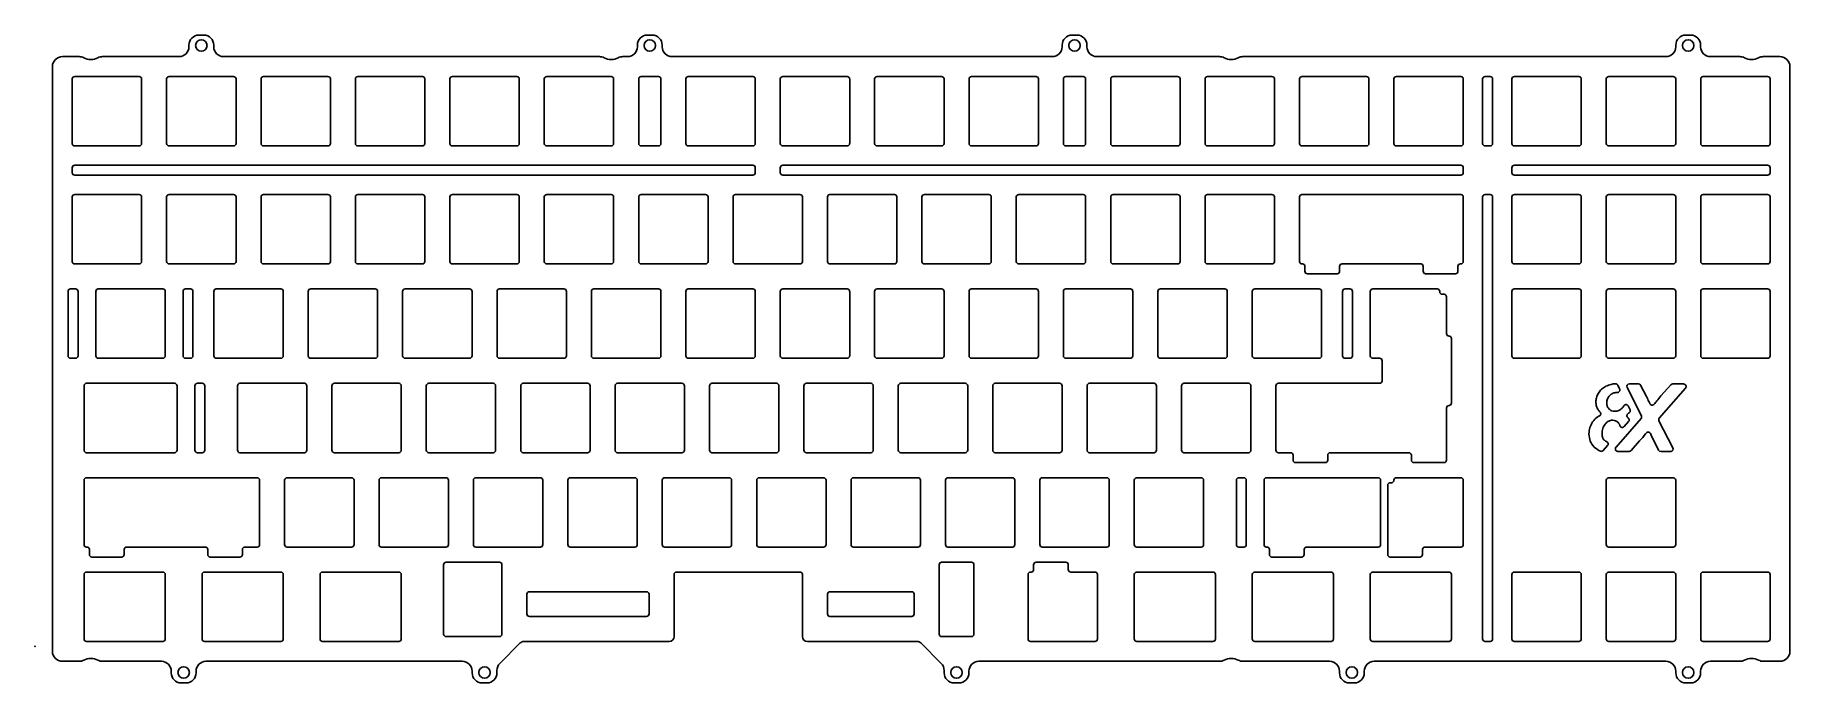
# Model space of a CAD drawing. Header units: centimetres. Extents: x 0 to 35.4, y -0.7 to 12.3.
import ezdxf

# ---------------------------------------------------------------- set-up
doc = ezdxf.new("R2010")
doc.units = ezdxf.units.CM
doc.header["$MEASUREMENT"] = 0
doc.layers.add('8xfullprettyfinal v1_Sketch1', color=7, linetype='Continuous')

msp = doc.modelspace()

# ---------------------------------------------------------------- linework, layer by layer
at = {"layer": '8xfullprettyfinal v1_Sketch1'}
for p, q in [((3.105, 12.134), (3.105, 12.099)), ((3.405, 12.334), (3.305, 12.334)), ((3.605, 12.099), (3.605, 12.134)), ((12.154, 12.134), (12.154, 12.099)), ((12.454, 12.334), (12.354, 12.334)), ((12.654, 12.099), (12.654, 12.134)), ((20.726, 12.134), (20.726, 12.099)), ((21.026, 12.334), (20.926, 12.334)), ((21.226, 12.099), (21.226, 12.134)), ((33.109, 12.134), (33.109, 12.099)), ((33.409, 12.334), (33.309, 12.334)), ((33.609, 12.099), (33.609, 12.134)), ((0.35, 11.699), (0.35, -0.102)), ((0.888, 11.899), (0.55, 11.899)), ((2.905, 11.899), (1.362, 11.899)), ((11.388, 11.899), (3.805, 11.899)), ((11.954, 11.899), (11.862, 11.899)), ((20.526, 11.899), (12.854, 11.899)), ((23.899, 11.899), (21.426, 11.899)), ((32.909, 11.899), (24.374, 11.899)), ((34.399, 11.899), (33.809, 11.899)), ((35.211, 11.899), (34.874, 11.899)), ((35.411, -0.102), (35.411, 11.699)), ((0.75, 10.149), (0.75, 11.449)), ((0.8, 11.499), (2.1, 11.499)), ((2.15, 11.449), (2.15, 10.149)), ((2.655, 10.149), (2.655, 11.449)), ((2.705, 11.499), (4.005, 11.499)), ((4.055, 11.449), (4.055, 10.149)), ((4.56, 10.149), (4.56, 11.449)), ((4.61, 11.499), (5.91, 11.499)), ((5.96, 11.449), (5.96, 10.149)), ((6.465, 10.149), (6.465, 11.449)), ((6.515, 11.499), (7.815, 11.499)), ((7.865, 11.449), (7.865, 10.149)), ((8.37, 10.149), (8.37, 11.449)), ((8.42, 11.499), (9.72, 11.499)), ((9.77, 11.449), (9.77, 10.149)), ((10.275, 10.149), (10.275, 11.449)), ((10.325, 11.499), (11.625, 11.499)), ((11.675, 11.449), (11.675, 10.149)), ((12.18, 10.149), (12.18, 11.449)), ((12.23, 11.499), (12.578, 11.499)), ((12.627, 11.449), (12.627, 10.149)), ((13.133, 10.149), (13.133, 11.449)), ((13.182, 11.499), (14.482, 11.499)), ((14.533, 11.449), (14.533, 10.149)), ((15.037, 10.149), (15.037, 11.449)), ((15.088, 11.499), (16.387, 11.499)), ((16.438, 11.449), (16.438, 10.149)), ((16.942, 10.149), (16.942, 11.449)), ((16.992, 11.499), (18.292, 11.499)), ((18.343, 11.449), (18.343, 10.149)), ((18.848, 10.149), (18.848, 11.449)), ((18.898, 11.499), (20.198, 11.499)), ((20.247, 11.449), (20.247, 10.149)), ((20.753, 10.149), (20.753, 11.449)), ((20.802, 11.499), (21.15, 11.499)), ((21.2, 11.449), (21.2, 10.149)), ((21.705, 10.149), (21.705, 11.449)), ((21.755, 11.499), (23.055, 11.499)), ((23.105, 11.449), (23.105, 10.149)), ((23.61, 10.149), (23.61, 11.449)), ((23.66, 11.499), (24.96, 11.499)), ((25.01, 11.449), (25.01, 10.149)), ((25.515, 10.149), (25.515, 11.449)), ((25.565, 11.499), (26.865, 11.499)), ((26.915, 11.449), (26.915, 10.149)), ((27.42, 10.149), (27.42, 11.449)), ((27.47, 11.499), (28.77, 11.499)), ((28.82, 11.449), (28.82, 10.149)), ((29.211, 10.149), (29.211, 11.449)), ((29.261, 11.499), (29.361, 11.499)), ((29.411, 11.449), (29.411, 10.149)), ((29.801, 10.149), (29.801, 11.449)), ((29.851, 11.499), (31.151, 11.499)), ((31.201, 11.449), (31.201, 10.149)), ((31.706, 10.149), (31.706, 11.449)), ((31.756, 11.499), (33.056, 11.499)), ((33.106, 11.449), (33.106, 10.149)), ((33.611, 10.149), (33.611, 11.449)), ((33.661, 11.499), (34.961, 11.499)), ((35.011, 11.449), (35.011, 10.149)), ((2.1, 10.099), (0.8, 10.099)), ((4.005, 10.099), (2.705, 10.099)), ((5.91, 10.099), (4.61, 10.099)), ((7.815, 10.099), (6.515, 10.099)), ((9.72, 10.099), (8.42, 10.099)), ((11.625, 10.099), (10.325, 10.099)), ((12.578, 10.099), (12.23, 10.099)), ((14.482, 10.099), (13.182, 10.099)), ((16.387, 10.099), (15.088, 10.099)), ((18.292, 10.099), (16.992, 10.099)), ((20.198, 10.099), (18.898, 10.099)), ((21.15, 10.099), (20.802, 10.099)), ((23.055, 10.099), (21.755, 10.099)), ((24.96, 10.099), (23.66, 10.099)), ((26.865, 10.099), (25.565, 10.099)), ((28.77, 10.099), (27.47, 10.099)), ((29.361, 10.099), (29.261, 10.099)), ((31.151, 10.099), (29.851, 10.099)), ((33.056, 10.099), (31.756, 10.099)), ((34.961, 10.099), (33.661, 10.099)), ((0.75, 9.558), (0.75, 9.658)), ((0.8, 9.708), (14.482, 9.708)), ((14.533, 9.658), (14.533, 9.558)), ((15.037, 9.558), (15.037, 9.658)), ((15.088, 9.708), (28.77, 9.708)), ((28.82, 9.658), (28.82, 9.558)), ((29.801, 9.558), (29.801, 9.658)), ((29.851, 9.708), (34.961, 9.708)), ((35.011, 9.658), (35.011, 9.558)), ((14.482, 9.508), (0.8, 9.508)), ((28.77, 9.508), (15.088, 9.508)), ((34.961, 9.508), (29.851, 9.508)), ((0.75, 7.768), (0.75, 9.068)), ((0.8, 9.118), (2.1, 9.118)), ((2.15, 9.068), (2.15, 7.768)), ((2.655, 7.768), (2.655, 9.068)), ((2.705, 9.118), (4.005, 9.118)), ((4.055, 9.068), (4.055, 7.768)), ((4.56, 7.768), (4.56, 9.068)), ((4.61, 9.118), (5.91, 9.118)), ((5.96, 9.068), (5.96, 7.768)), ((6.465, 7.768), (6.465, 9.068)), ((6.515, 9.118), (7.815, 9.118)), ((7.865, 9.068), (7.865, 7.768)), ((8.37, 7.768), (8.37, 9.068)), ((8.42, 9.118), (9.72, 9.118)), ((9.77, 9.068), (9.77, 7.768)), ((10.275, 7.768), (10.275, 9.068)), ((10.325, 9.118), (11.625, 9.118)), ((11.675, 9.068), (11.675, 7.768)), ((12.18, 7.768), (12.18, 9.068)), ((12.23, 9.118), (13.53, 9.118)), ((13.58, 9.068), (13.58, 7.768)), ((14.085, 7.768), (14.085, 9.068)), ((14.135, 9.118), (15.435, 9.118)), ((15.485, 9.068), (15.485, 7.768)), ((15.99, 7.768), (15.99, 9.068)), ((16.04, 9.118), (17.34, 9.118)), ((17.39, 9.068), (17.39, 7.768)), ((17.895, 7.768), (17.895, 9.068)), ((17.945, 9.118), (19.245, 9.118)), ((19.295, 9.068), (19.295, 7.768)), ((19.8, 7.768), (19.8, 9.068)), ((19.85, 9.118), (21.15, 9.118)), ((21.2, 9.068), (21.2, 7.768)), ((21.705, 7.768), (21.705, 9.068)), ((21.755, 9.118), (23.055, 9.118)), ((23.105, 9.068), (23.105, 7.768)), ((23.61, 7.768), (23.61, 9.068)), ((23.66, 9.118), (24.96, 9.118)), ((25.01, 9.068), (25.01, 7.768)), ((25.515, 7.768), (25.515, 9.068)), ((25.565, 9.118), (28.77, 9.118)), ((28.82, 9.068), (28.82, 7.768)), ((29.211, 0.148), (29.211, 9.068)), ((29.261, 9.118), (29.361, 9.118)), ((29.411, 9.068), (29.411, 0.148)), ((29.801, 7.768), (29.801, 9.068)), ((29.851, 9.118), (31.151, 9.118)), ((31.201, 9.068), (31.201, 7.768)), ((31.706, 7.768), (31.706, 9.068)), ((31.756, 9.118), (33.056, 9.118)), ((33.106, 9.068), (33.106, 7.768)), ((33.611, 7.768), (33.611, 9.068)), ((33.661, 9.118), (34.961, 9.118)), ((35.011, 9.068), (35.011, 7.768)), ((2.1, 7.718), (0.8, 7.718)), ((4.005, 7.718), (2.705, 7.718)), ((5.91, 7.718), (4.61, 7.718)), ((7.815, 7.718), (6.515, 7.718)), ((9.72, 7.718), (8.42, 7.718)), ((11.625, 7.718), (10.325, 7.718)), ((13.53, 7.718), (12.23, 7.718)), ((15.435, 7.718), (14.135, 7.718)), ((17.34, 7.718), (16.04, 7.718)), ((19.245, 7.718), (17.945, 7.718)), ((21.15, 7.718), (19.85, 7.718)), ((23.055, 7.718), (21.755, 7.718)), ((24.96, 7.718), (23.66, 7.718)), ((25.574, 7.718), (25.565, 7.718)), ((25.624, 7.568), (25.624, 7.668)), ((26.274, 7.518), (25.674, 7.518)), ((26.324, 7.668), (26.324, 7.568)), ((27.961, 7.718), (26.374, 7.718)), ((28.011, 7.568), (28.011, 7.668)), ((28.661, 7.518), (28.061, 7.518)), ((28.711, 7.668), (28.711, 7.568)), ((28.77, 7.718), (28.761, 7.718)), ((31.151, 7.718), (29.851, 7.718)), ((33.056, 7.718), (31.756, 7.718)), ((34.961, 7.718), (33.661, 7.718)), ((0.666, 5.863), (0.666, 7.163)), ((0.716, 7.213), (0.816, 7.213)), ((0.866, 7.163), (0.866, 5.863)), ((1.226, 5.863), (1.226, 7.163)), ((1.276, 7.213), (2.576, 7.213)), ((2.626, 7.163), (2.626, 5.863)), ((2.986, 5.863), (2.986, 7.163)), ((3.036, 7.213), (3.136, 7.213)), ((3.186, 7.163), (3.186, 5.863)), ((3.607, 5.863), (3.607, 7.163)), ((3.657, 7.213), (4.957, 7.213)), ((5.007, 7.163), (5.007, 5.863)), ((5.512, 5.863), (5.512, 7.163)), ((5.562, 7.213), (6.862, 7.213)), ((6.912, 7.163), (6.912, 5.863)), ((7.417, 5.863), (7.417, 7.163)), ((7.467, 7.213), (8.767, 7.213)), ((8.817, 7.163), (8.817, 5.863)), ((9.322, 5.863), (9.322, 7.163)), ((9.372, 7.213), (10.672, 7.213)), ((10.723, 7.163), (10.723, 5.863)), ((11.227, 5.863), (11.227, 7.163)), ((11.277, 7.213), (12.578, 7.213)), ((12.627, 7.163), (12.627, 5.863)), ((13.133, 5.863), (13.133, 7.163)), ((13.182, 7.213), (14.482, 7.213)), ((14.533, 7.163), (14.533, 5.863)), ((15.037, 5.863), (15.037, 7.163)), ((15.088, 7.213), (16.387, 7.213)), ((16.438, 7.163), (16.438, 5.863)), ((16.942, 5.863), (16.942, 7.163)), ((16.992, 7.213), (18.292, 7.213)), ((18.343, 7.163), (18.343, 5.863)), ((18.848, 5.863), (18.848, 7.163)), ((18.898, 7.213), (20.198, 7.213)), ((20.247, 7.163), (20.247, 5.863)), ((20.753, 5.863), (20.753, 7.163)), ((20.802, 7.213), (22.102, 7.213)), ((22.153, 7.163), (22.153, 5.863)), ((22.657, 5.863), (22.657, 7.163)), ((22.707, 7.213), (24.007, 7.213)), ((24.058, 7.163), (24.058, 5.863)), ((24.562, 5.863), (24.562, 7.163)), ((24.613, 7.213), (25.912, 7.213)), ((25.962, 7.163), (25.962, 5.863)), ((26.384, 5.863), (26.384, 7.163)), ((26.434, 7.213), (26.534, 7.213)), ((26.584, 7.163), (26.584, 5.863)), ((26.944, 5.863), (26.944, 7.163)), ((26.994, 7.213), (28.294, 7.213)), ((28.344, 7.163), (28.344, 7.154)), ((28.394, 7.104), (28.432, 7.104)), ((29.801, 5.863), (29.801, 7.163)), ((29.851, 7.213), (31.151, 7.213)), ((31.201, 7.163), (31.201, 5.863)), ((31.706, 5.863), (31.706, 7.163)), ((31.756, 7.213), (33.056, 7.213)), ((33.106, 7.163), (33.106, 5.863)), ((33.611, 5.863), (33.611, 7.163)), ((33.661, 7.213), (34.961, 7.213)), ((35.011, 7.163), (35.011, 5.863)), ((28.482, 7.054), (28.482, 6.31)), ((28.582, 6.21), (28.582, 4.91)), ((0.816, 5.813), (0.716, 5.813)), ((2.576, 5.813), (1.276, 5.813)), ((3.136, 5.813), (3.036, 5.813)), ((4.957, 5.813), (3.657, 5.813)), ((6.862, 5.813), (5.562, 5.813)), ((8.767, 5.813), (7.467, 5.813)), ((10.672, 5.813), (9.372, 5.813)), ((12.578, 5.813), (11.277, 5.813)), ((14.482, 5.813), (13.182, 5.813)), ((16.387, 5.813), (15.088, 5.813)), ((18.292, 5.813), (16.992, 5.813)), ((20.198, 5.813), (18.898, 5.813)), ((22.102, 5.813), (20.802, 5.813)), ((24.007, 5.813), (22.707, 5.813)), ((25.912, 5.813), (24.613, 5.813)), ((26.534, 5.813), (26.434, 5.813)), ((27.132, 5.813), (26.994, 5.813)), ((27.182, 5.358), (27.182, 5.763)), ((31.151, 5.813), (29.851, 5.813)), ((33.056, 5.813), (31.756, 5.813)), ((34.961, 5.813), (33.661, 5.813)), ((0.988, 3.958), (0.988, 5.258)), ((1.038, 5.308), (2.814, 5.308)), ((2.864, 5.258), (2.864, 3.958)), ((3.224, 3.958), (3.224, 5.258)), ((3.274, 5.308), (3.374, 5.308)), ((3.424, 5.258), (3.424, 3.958)), ((4.084, 3.958), (4.084, 5.258)), ((4.134, 5.308), (5.434, 5.308)), ((5.484, 5.258), (5.484, 3.958)), ((5.989, 3.958), (5.989, 5.258)), ((6.039, 5.308), (7.339, 5.308)), ((7.389, 5.258), (7.389, 3.958)), ((7.894, 3.958), (7.894, 5.258)), ((7.944, 5.308), (9.244, 5.308)), ((9.294, 5.258), (9.294, 3.958)), ((9.799, 3.958), (9.799, 5.258)), ((9.849, 5.308), (11.149, 5.308)), ((11.199, 5.258), (11.199, 3.958)), ((11.704, 3.958), (11.704, 5.258)), ((11.754, 5.308), (13.054, 5.308)), ((13.104, 5.258), (13.104, 3.958)), ((13.609, 3.958), (13.609, 5.258)), ((13.659, 5.308), (14.959, 5.308)), ((15.009, 5.258), (15.009, 3.958)), ((15.514, 3.958), (15.514, 5.258)), ((15.564, 5.308), (16.864, 5.308)), ((16.914, 5.258), (16.914, 3.958)), ((17.419, 3.958), (17.419, 5.258)), ((17.469, 5.308), (18.769, 5.308)), ((18.819, 5.258), (18.819, 3.958)), ((19.324, 3.958), (19.324, 5.258)), ((19.374, 5.308), (20.674, 5.308)), ((20.724, 5.258), (20.724, 3.958)), ((21.229, 3.958), (21.229, 5.258)), ((21.279, 5.308), (22.579, 5.308)), ((22.629, 5.258), (22.629, 3.958)), ((23.134, 3.958), (23.134, 5.258)), ((23.184, 5.308), (24.484, 5.308)), ((24.534, 5.258), (24.534, 3.958)), ((25.039, 3.958), (25.039, 5.258)), ((25.089, 5.308), (27.132, 5.308)), ((31.926, 5.121), (31.922, 5.122)), ((31.936, 5.271), (31.975, 5.194)), ((32.415, 4.653), (32.128, 5.222)), ((32.173, 5.295), (32.354, 5.295)), ((32.398, 5.268), (32.517, 5.04)), ((33.304, 5.212), (32.776, 4.604)), ((32.81, 5.052), (33.009, 5.278)), ((33.047, 5.295), (33.266, 5.295)), ((28.482, 4.81), (28.482, 3.758)), ((32.147, 4.85), (32.185, 4.776)), ((31.902, 4.017), (32.408, 4.598)), ((32.155, 4.536), (32.066, 4.435)), ((32.769, 4.548), (33.05, 4.008)), ((2.814, 3.908), (1.038, 3.908)), ((3.374, 3.908), (3.274, 3.908)), ((5.434, 3.908), (4.134, 3.908)), ((7.339, 3.908), (6.039, 3.908)), ((9.244, 3.908), (7.944, 3.908)), ((11.149, 3.908), (9.849, 3.908)), ((13.054, 3.908), (11.754, 3.908)), ((14.959, 3.908), (13.659, 3.908)), ((16.864, 3.908), (15.564, 3.908)), ((18.769, 3.908), (17.469, 3.908)), ((20.674, 3.908), (19.374, 3.908)), ((22.579, 3.908), (21.279, 3.908)), ((24.484, 3.908), (23.184, 3.908)), ((25.336, 3.908), (25.089, 3.908)), ((27.723, 3.908), (26.136, 3.908)), ((31.731, 4.05), (31.645, 3.952)), ((32.169, 3.934), (31.939, 3.934)), ((32.379, 4.146), (32.206, 3.951)), ((32.759, 3.962), (32.671, 4.139)), ((33.006, 3.934), (32.804, 3.934)), ((25.386, 3.758), (25.386, 3.858)), ((26.036, 3.708), (25.436, 3.708)), ((26.086, 3.858), (26.086, 3.758)), ((27.773, 3.758), (27.773, 3.858)), ((28.432, 3.708), (27.823, 3.708)), ((0.988, 2.053), (0.988, 3.353)), ((1.038, 3.403), (4.481, 3.403)), ((4.531, 3.353), (4.531, 2.053)), ((5.036, 2.053), (5.036, 3.353)), ((5.086, 3.403), (6.386, 3.403)), ((6.436, 3.353), (6.436, 2.053)), ((6.941, 2.053), (6.941, 3.353)), ((6.991, 3.403), (8.291, 3.403)), ((8.341, 3.353), (8.341, 2.053)), ((8.846, 2.053), (8.846, 3.353)), ((8.896, 3.403), (10.196, 3.403)), ((10.246, 3.353), (10.246, 2.053)), ((10.751, 2.053), (10.751, 3.353)), ((10.801, 3.403), (12.101, 3.403)), ((12.151, 3.353), (12.151, 2.053)), ((12.656, 2.053), (12.656, 3.353)), ((12.706, 3.403), (14.006, 3.403)), ((14.056, 3.353), (14.056, 2.053)), ((14.561, 2.053), (14.561, 3.353)), ((14.611, 3.403), (15.911, 3.403)), ((15.961, 3.353), (15.961, 2.053)), ((16.466, 2.053), (16.466, 3.353)), ((16.516, 3.403), (17.816, 3.403)), ((17.866, 3.353), (17.866, 2.053)), ((18.371, 2.053), (18.371, 3.353)), ((18.421, 3.403), (19.721, 3.403)), ((19.771, 3.353), (19.771, 2.053)), ((20.276, 2.053), (20.276, 3.353)), ((20.326, 3.403), (21.626, 3.403)), ((21.676, 3.353), (21.676, 2.053)), ((22.181, 2.053), (22.181, 3.353)), ((22.231, 3.403), (23.531, 3.403)), ((23.581, 3.353), (23.581, 2.053)), ((24.241, 2.053), (24.241, 3.353)), ((24.291, 3.403), (24.391, 3.403)), ((24.441, 3.353), (24.441, 2.053)), ((24.801, 2.053), (24.801, 3.353)), ((24.851, 3.403), (27.103, 3.403)), ((27.153, 3.353), (27.153, 2.053)), ((27.297, 1.853), (27.297, 3.253)), ((27.347, 3.303), (27.37, 3.303)), ((27.47, 3.403), (28.77, 3.403)), ((28.82, 3.353), (28.82, 2.053)), ((31.706, 2.053), (31.706, 3.353)), ((31.756, 3.403), (33.056, 3.403)), ((33.106, 3.353), (33.106, 2.053)), ((1.047, 2.003), (1.038, 2.003)), ((1.097, 1.853), (1.097, 1.953)), ((1.747, 1.803), (1.147, 1.803)), ((1.797, 1.953), (1.797, 1.853)), ((3.434, 2.003), (1.847, 2.003)), ((3.484, 1.853), (3.484, 1.953)), ((4.134, 1.803), (3.534, 1.803)), ((4.184, 1.953), (4.184, 1.853)), ((4.481, 2.003), (4.234, 2.003)), ((6.386, 2.003), (5.086, 2.003)), ((8.291, 2.003), (6.991, 2.003)), ((10.196, 2.003), (8.896, 2.003)), ((12.101, 2.003), (10.801, 2.003)), ((14.006, 2.003), (12.706, 2.003)), ((15.911, 2.003), (14.611, 2.003)), ((17.816, 2.003), (16.516, 2.003)), ((19.721, 2.003), (18.421, 2.003)), ((21.626, 2.003), (20.326, 2.003)), ((23.531, 2.003), (22.231, 2.003)), ((24.391, 2.003), (24.291, 2.003)), ((24.859, 2.003), (24.851, 2.003)), ((24.909, 1.853), (24.909, 1.953)), ((25.559, 1.803), (24.959, 1.803)), ((25.609, 1.953), (25.609, 1.853)), ((27.103, 2.003), (25.659, 2.003)), ((27.947, 1.803), (27.347, 1.803)), ((27.997, 1.953), (27.997, 1.853)), ((28.77, 2.003), (28.047, 2.003)), ((33.056, 2.003), (31.756, 2.003)), ((0.988, 0.148), (0.988, 1.448)), ((1.038, 1.498), (2.576, 1.498)), ((2.626, 1.448), (2.626, 0.148)), ((3.369, 0.148), (3.369, 1.448)), ((3.419, 1.498), (4.957, 1.498)), ((5.007, 1.448), (5.007, 0.148)), ((5.751, 0.148), (5.751, 1.448)), ((5.801, 1.498), (7.339, 1.498)), ((7.389, 1.448), (7.389, 0.148)), ((8.244, 0.248), (8.244, 1.648)), ((8.294, 1.698), (9.37, 1.698)), ((9.42, 1.648), (9.42, 0.248)), ((12.894, 0.198), (12.894, 1.448)), ((12.944, 1.498), (15.435, 1.498)), ((15.485, 1.448), (15.485, 0.198)), ((18.244, 0.248), (18.244, 1.648)), ((18.294, 1.698), (18.894, 1.698)), ((18.944, 1.648), (18.944, 0.248)), ((20.038, 0.148), (20.038, 1.448)), ((20.088, 1.498), (20.1, 1.498)), ((20.15, 1.548), (20.15, 1.648)), ((20.2, 1.698), (20.8, 1.698)), ((20.85, 1.648), (20.85, 1.548)), ((20.9, 1.498), (21.388, 1.498)), ((21.438, 1.448), (21.438, 0.148)), ((22.181, 0.148), (22.181, 1.448)), ((22.231, 1.498), (23.769, 1.498)), ((23.819, 1.448), (23.819, 0.148)), ((24.562, 0.148), (24.562, 1.448)), ((24.613, 1.498), (26.151, 1.498)), ((26.201, 1.448), (26.201, 0.148)), ((26.944, 0.148), (26.944, 1.448)), ((26.994, 1.498), (28.532, 1.498)), ((28.582, 1.448), (28.582, 0.148)), ((29.801, 0.148), (29.801, 1.448)), ((29.851, 1.498), (31.151, 1.498)), ((31.201, 1.448), (31.201, 0.148)), ((31.706, 0.148), (31.706, 1.448)), ((31.756, 1.498), (33.056, 1.498)), ((33.106, 1.448), (33.106, 0.148)), ((33.611, 0.148), (33.611, 1.448)), ((33.661, 1.498), (34.961, 1.498)), ((35.011, 1.448), (35.011, 0.148)), ((9.975, 1.103), (12.339, 1.103)), ((16.04, 1.103), (17.689, 1.103)), ((9.925, 0.653), (9.925, 1.053)), ((12.389, 1.053), (12.389, 0.653)), ((15.99, 0.653), (15.99, 1.053)), ((17.739, 1.053), (17.739, 0.653)), ((12.339, 0.603), (9.975, 0.603)), ((17.689, 0.603), (16.04, 0.603)), ((2.576, 0.098), (1.038, 0.098)), ((4.957, 0.098), (3.419, 0.098)), ((7.339, 0.098), (5.801, 0.098)), ((9.37, 0.198), (8.294, 0.198)), ((9.379, -0.344), (9.791, 0.068)), ((9.861, 0.098), (12.794, 0.098)), ((15.585, 0.098), (17.803, 0.098)), ((17.874, 0.068), (18.286, -0.344)), ((18.894, 0.198), (18.294, 0.198)), ((21.388, 0.098), (20.088, 0.098)), ((23.769, 0.098), (22.231, 0.098)), ((26.151, 0.098), (24.613, 0.098)), ((28.532, 0.098), (26.994, 0.098)), ((29.361, 0.098), (29.261, 0.098)), ((31.151, 0.098), (29.851, 0.098)), ((33.056, 0.098), (31.756, 0.098)), ((34.961, 0.098), (33.661, 0.098)), ((0.55, -0.302), (0.888, -0.302)), ((1.362, -0.302), (2.548, -0.302)), ((3.448, -0.302), (8.62, -0.302)), ((19.044, -0.302), (23.899, -0.302)), ((24.374, -0.302), (26.122, -0.302)), ((27.022, -0.302), (32.909, -0.302)), ((33.809, -0.302), (34.399, -0.302)), ((34.874, -0.302), (35.211, -0.302)), ((2.748, -0.502), (2.748, -0.537)), ((3.248, -0.537), (3.248, -0.502)), ((8.82, -0.502), (8.82, -0.537)), ((9.32, -0.537), (9.32, -0.485)), ((18.344, -0.485), (18.344, -0.537)), ((18.844, -0.537), (18.844, -0.502)), ((26.322, -0.502), (26.322, -0.537)), ((26.822, -0.537), (26.822, -0.502)), ((33.109, -0.502), (33.109, -0.537)), ((33.609, -0.537), (33.609, -0.502)), ((2.948, -0.737), (3.048, -0.737)), ((9.02, -0.737), (9.12, -0.737)), ((18.544, -0.737), (18.644, -0.737)), ((26.522, -0.737), (26.622, -0.737)), ((33.309, -0.737), (33.409, -0.737))]:
    msp.add_line(p, q, dxfattribs=at)
for centre in [(3.355, 12.124), (12.404, 12.124), (20.976, 12.124), (33.359, 12.124), (2.998, -0.527), (9.07, -0.527), (18.594, -0.527), (26.572, -0.527), (33.359, -0.527)]:
    msp.add_circle(centre, 0.115, dxfattribs=at)
for centre, radius, start, end in [((2.905, 12.099), 0.2, 270, 360), ((3.305, 12.134), 0.2, 90, 180), ((3.405, 12.134), 0.2, 0, 90), ((3.805, 12.099), 0.2, 180, 270), ((11.954, 12.099), 0.2, 270, 360), ((12.354, 12.134), 0.2, 90, 180), ((12.454, 12.134), 0.2, 0, 90), ((12.854, 12.099), 0.2, 180, 270), ((20.526, 12.099), 0.2, 270, 360), ((20.926, 12.134), 0.2, 90, 180), ((21.026, 12.134), 0.2, 0, 90), ((21.426, 12.099), 0.2, 180, 270), ((32.909, 12.099), 0.2, 270, 360), ((33.309, 12.134), 0.2, 90, 180), ((33.409, 12.134), 0.2, 360, 90), ((33.809, 12.099), 0.2, 180, 270), ((0.55, 11.699), 0.2, 90, 180), ((0.888, 11.699), 0.2, 61.6424, 90), ((1.125, 12.139), 0.3, 241.6424, 298.3576), ((1.362, 11.699), 0.2, 90, 118.3576), ((11.388, 11.699), 0.2, 61.6424, 90), ((11.625, 12.139), 0.3, 241.6424, 298.3576), ((11.862, 11.699), 0.2, 90, 118.3576), ((23.899, 11.699), 0.2, 61.6424, 90), ((24.136, 12.139), 0.3, 241.6424, 298.3576), ((24.374, 11.699), 0.2, 90, 118.3576), ((34.399, 11.699), 0.2, 61.6424, 90), ((34.636, 12.139), 0.3, 241.6424, 298.3576), ((34.874, 11.699), 0.2, 90, 118.3576), ((35.211, 11.699), 0.2, 0, 90), ((0.8, 11.449), 0.05, 90, 180), ((2.1, 11.449), 0.05, 360, 90), ((2.705, 11.449), 0.05, 90, 180), ((4.005, 11.449), 0.05, 360, 90), ((4.61, 11.449), 0.05, 90, 180), ((5.91, 11.449), 0.05, 0, 90), ((6.515, 11.449), 0.05, 90, 180), ((7.815, 11.449), 0.05, 360, 90), ((8.42, 11.449), 0.05, 90, 180), ((9.72, 11.449), 0.05, 0, 90), ((10.325, 11.449), 0.05, 90, 180), ((11.625, 11.449), 0.05, 0, 90), ((12.23, 11.449), 0.05, 90, 180), ((12.578, 11.449), 0.05, 0, 90), ((13.182, 11.449), 0.05, 90, 180), ((14.482, 11.449), 0.05, 360, 90), ((15.088, 11.449), 0.05, 90, 180), ((16.387, 11.449), 0.05, 360, 90), ((16.992, 11.449), 0.05, 90, 180), ((18.292, 11.449), 0.05, 360, 90), ((18.898, 11.449), 0.05, 90, 180), ((20.198, 11.449), 0.05, 360, 90), ((20.802, 11.449), 0.05, 90, 180), ((21.15, 11.449), 0.05, 0, 90), ((21.755, 11.449), 0.05, 90, 180), ((23.055, 11.449), 0.05, 360, 90), ((23.66, 11.449), 0.05, 90, 180), ((24.96, 11.449), 0.05, 360, 90), ((25.565, 11.449), 0.05, 90, 180), ((26.865, 11.449), 0.05, 360, 90), ((27.47, 11.449), 0.05, 90, 180), ((28.77, 11.449), 0.05, 360, 90), ((29.261, 11.449), 0.05, 90, 180), ((29.361, 11.449), 0.05, 360, 90), ((29.851, 11.449), 0.05, 90, 180), ((31.151, 11.449), 0.05, 360, 90), ((31.756, 11.449), 0.05, 90, 180), ((33.056, 11.449), 0.05, 360, 90), ((33.661, 11.449), 0.05, 90, 180), ((34.961, 11.449), 0.05, 360, 90), ((0.8, 10.149), 0.05, 180, 270), ((2.1, 10.149), 0.05, 270, 360), ((2.705, 10.149), 0.05, 180, 270), ((4.005, 10.149), 0.05, 270, 360), ((4.61, 10.149), 0.05, 180, 270), ((5.91, 10.149), 0.05, 270, 360), ((6.515, 10.149), 0.05, 180, 270), ((7.815, 10.149), 0.05, 270, 360), ((8.42, 10.149), 0.05, 180, 270), ((9.72, 10.149), 0.05, 270, 360), ((10.325, 10.149), 0.05, 180, 270), ((11.625, 10.149), 0.05, 270, 360), ((12.23, 10.149), 0.05, 180, 270), ((12.578, 10.149), 0.05, 270, 360), ((13.182, 10.149), 0.05, 180, 270), ((14.482, 10.149), 0.05, 270, 0), ((15.088, 10.149), 0.05, 180, 270), ((16.387, 10.149), 0.05, 270, 0), ((16.992, 10.149), 0.05, 180, 270), ((18.292, 10.149), 0.05, 270, 0), ((18.898, 10.149), 0.05, 180, 270), ((20.198, 10.149), 0.05, 270, 0), ((20.802, 10.149), 0.05, 180, 270), ((21.15, 10.149), 0.05, 270, 0), ((21.755, 10.149), 0.05, 180, 270), ((23.055, 10.149), 0.05, 270, 0), ((23.66, 10.149), 0.05, 180, 270), ((24.96, 10.149), 0.05, 270, 360), ((25.565, 10.149), 0.05, 180, 270), ((26.865, 10.149), 0.05, 270, 0), ((27.47, 10.149), 0.05, 180, 270), ((28.77, 10.149), 0.05, 270, 0), ((29.261, 10.149), 0.05, 180, 270), ((29.361, 10.149), 0.05, 270, 0), ((29.851, 10.149), 0.05, 180, 270), ((31.151, 10.149), 0.05, 270, 360), ((31.756, 10.149), 0.05, 180, 270), ((33.056, 10.149), 0.05, 270, 360), ((33.661, 10.149), 0.05, 180, 270), ((34.961, 10.149), 0.05, 270, 0), ((0.8, 9.658), 0.05, 90, 180), ((14.482, 9.658), 0.05, 0, 90), ((15.088, 9.658), 0.05, 90, 180), ((28.77, 9.658), 0.05, 360, 90), ((29.851, 9.658), 0.05, 90, 180), ((34.961, 9.658), 0.05, 360, 90), ((0.8, 9.558), 0.05, 180, 270), ((14.482, 9.558), 0.05, 270, 360), ((15.088, 9.558), 0.05, 180, 270), ((28.77, 9.558), 0.05, 270, 0), ((29.851, 9.558), 0.05, 180, 270), ((34.961, 9.558), 0.05, 270, 360), ((0.8, 9.068), 0.05, 90, 180), ((2.1, 9.068), 0.05, 360, 90), ((2.705, 9.068), 0.05, 90, 180), ((4.005, 9.068), 0.05, 0, 90), ((4.61, 9.068), 0.05, 90, 180), ((5.91, 9.068), 0.05, 0, 90), ((6.515, 9.068), 0.05, 90, 180), ((7.815, 9.068), 0.05, 360, 90), ((8.42, 9.068), 0.05, 90, 180), ((9.72, 9.068), 0.05, 0, 90), ((10.325, 9.068), 0.05, 90, 180), ((11.625, 9.068), 0.05, 0, 90), ((12.23, 9.068), 0.05, 90, 180), ((13.53, 9.068), 0.05, 0, 90), ((14.135, 9.068), 0.05, 90, 180), ((15.435, 9.068), 0.05, 0, 90), ((16.04, 9.068), 0.05, 90, 180), ((17.34, 9.068), 0.05, 0, 90), ((17.945, 9.068), 0.05, 90, 180), ((19.245, 9.068), 0.05, 360, 90), ((19.85, 9.068), 0.05, 90, 180), ((21.15, 9.068), 0.05, 360, 90), ((21.755, 9.068), 0.05, 90, 180), ((23.055, 9.068), 0.05, 360, 90), ((23.66, 9.068), 0.05, 90, 180), ((24.96, 9.068), 0.05, 360, 90), ((25.565, 9.068), 0.05, 90, 180), ((28.77, 9.068), 0.05, 360, 90), ((29.261, 9.068), 0.05, 90, 180), ((29.361, 9.068), 0.05, 360, 90), ((29.851, 9.068), 0.05, 90, 180), ((31.151, 9.068), 0.05, 0, 90), ((31.756, 9.068), 0.05, 90, 180), ((33.056, 9.068), 0.05, 360, 90), ((33.661, 9.068), 0.05, 90, 180), ((34.961, 9.068), 0.05, 0, 90), ((0.8, 7.768), 0.05, 180, 270), ((2.1, 7.768), 0.05, 270, 360), ((2.705, 7.768), 0.05, 180, 270), ((4.005, 7.768), 0.05, 270, 0), ((4.61, 7.768), 0.05, 180, 270), ((5.91, 7.768), 0.05, 270, 0), ((6.515, 7.768), 0.05, 180, 270), ((7.815, 7.768), 0.05, 270, 360), ((8.42, 7.768), 0.05, 180, 270), ((9.72, 7.768), 0.05, 270, 360), ((10.325, 7.768), 0.05, 180, 270), ((11.625, 7.768), 0.05, 270, 360), ((12.23, 7.768), 0.05, 180, 270), ((13.53, 7.768), 0.05, 270, 360), ((14.135, 7.768), 0.05, 180, 270), ((15.435, 7.768), 0.05, 270, 0), ((16.04, 7.768), 0.05, 180, 270), ((17.34, 7.768), 0.05, 270, 0), ((17.945, 7.768), 0.05, 180, 270), ((19.245, 7.768), 0.05, 270, 0), ((19.85, 7.768), 0.05, 180, 270), ((21.15, 7.768), 0.05, 270, 0), ((21.755, 7.768), 0.05, 180, 270), ((23.055, 7.768), 0.05, 270, 0), ((23.66, 7.768), 0.05, 180, 270), ((24.96, 7.768), 0.05, 270, 360), ((25.565, 7.768), 0.05, 180, 270), ((25.574, 7.668), 0.05, 0, 90), ((25.674, 7.568), 0.05, 180, 270), ((26.274, 7.568), 0.05, 270, 360), ((26.374, 7.668), 0.05, 90, 180), ((27.961, 7.668), 0.05, 0, 90), ((28.061, 7.568), 0.05, 180, 270), ((28.661, 7.568), 0.05, 270, 0), ((28.761, 7.668), 0.05, 90, 180), ((28.77, 7.768), 0.05, 270, 0), ((29.851, 7.768), 0.05, 180, 270), ((31.151, 7.768), 0.05, 270, 360), ((31.756, 7.768), 0.05, 180, 270), ((33.056, 7.768), 0.05, 270, 360), ((33.661, 7.768), 0.05, 180, 270), ((34.961, 7.768), 0.05, 270, 0), ((0.716, 7.163), 0.05, 90, 180), ((0.816, 7.163), 0.05, 0, 90), ((1.276, 7.163), 0.05, 90, 180), ((2.576, 7.163), 0.05, 0, 90), ((3.036, 7.163), 0.05, 90, 180), ((3.136, 7.163), 0.05, 0, 90), ((3.657, 7.163), 0.05, 90, 180), ((4.957, 7.163), 0.05, 0, 90), ((5.562, 7.163), 0.05, 90, 180), ((6.862, 7.163), 0.05, 0, 90), ((7.467, 7.163), 0.05, 90, 180), ((8.767, 7.163), 0.05, 0, 90), ((9.372, 7.163), 0.05, 90, 180), ((10.672, 7.163), 0.05, 0, 90), ((11.277, 7.163), 0.05, 90, 180), ((12.578, 7.163), 0.05, 0, 90), ((13.182, 7.163), 0.05, 90, 180), ((14.482, 7.163), 0.05, 0, 90), ((15.088, 7.163), 0.05, 90, 180), ((16.387, 7.163), 0.05, 360, 90), ((16.992, 7.163), 0.05, 90, 180), ((18.292, 7.163), 0.05, 360, 90), ((18.898, 7.163), 0.05, 90, 180), ((20.198, 7.163), 0.05, 360, 90), ((20.802, 7.163), 0.05, 90, 180), ((22.102, 7.163), 0.05, 360, 90), ((22.707, 7.163), 0.05, 90, 180), ((24.007, 7.163), 0.05, 360, 90), ((24.613, 7.163), 0.05, 90, 180), ((25.912, 7.163), 0.05, 360, 90), ((26.434, 7.163), 0.05, 90, 180), ((26.534, 7.163), 0.05, 360, 90), ((26.994, 7.163), 0.05, 90, 180), ((28.294, 7.163), 0.05, 0, 90), ((28.394, 7.154), 0.05, 180, 270), ((28.432, 7.054), 0.05, 0, 90), ((29.851, 7.163), 0.05, 90, 180), ((31.151, 7.163), 0.05, 0, 90), ((31.756, 7.163), 0.05, 90, 180), ((33.056, 7.163), 0.05, 360, 90), ((33.661, 7.163), 0.05, 90, 180), ((34.961, 7.163), 0.05, 0, 90), ((28.532, 6.31), 0.05, 180, 270), ((28.532, 6.21), 0.05, 360, 90), ((0.716, 5.863), 0.05, 180, 270), ((0.816, 5.863), 0.05, 270, 0), ((1.276, 5.863), 0.05, 180, 270), ((2.576, 5.863), 0.05, 270, 0), ((3.036, 5.863), 0.05, 180, 270), ((3.136, 5.863), 0.05, 270, 360), ((3.657, 5.863), 0.05, 180, 270), ((4.957, 5.863), 0.05, 270, 0), ((5.562, 5.863), 0.05, 180, 270), ((6.862, 5.863), 0.05, 270, 360), ((7.467, 5.863), 0.05, 180, 270), ((8.767, 5.863), 0.05, 270, 360), ((9.372, 5.863), 0.05, 180, 270), ((10.672, 5.863), 0.05, 270, 360), ((11.277, 5.863), 0.05, 180, 270), ((12.578, 5.863), 0.05, 270, 0), ((13.182, 5.863), 0.05, 180, 270), ((14.482, 5.863), 0.05, 270, 0), ((15.088, 5.863), 0.05, 180, 270), ((16.387, 5.863), 0.05, 270, 0), ((16.992, 5.863), 0.05, 180, 270), ((18.292, 5.863), 0.05, 270, 0), ((18.898, 5.863), 0.05, 180, 270), ((20.198, 5.863), 0.05, 270, 360), ((20.802, 5.863), 0.05, 180, 270), ((22.102, 5.863), 0.05, 270, 0), ((22.707, 5.863), 0.05, 180, 270), ((24.007, 5.863), 0.05, 270, 360), ((24.613, 5.863), 0.05, 180, 270), ((25.912, 5.863), 0.05, 270, 360), ((26.434, 5.863), 0.05, 180, 270), ((26.534, 5.863), 0.05, 270, 0), ((26.994, 5.863), 0.05, 180, 270), ((27.132, 5.763), 0.05, 360, 90), ((29.851, 5.863), 0.05, 180, 270), ((31.151, 5.863), 0.05, 270, 360), ((31.756, 5.863), 0.05, 180, 270), ((33.056, 5.863), 0.05, 270, 360), ((33.661, 5.863), 0.05, 180, 270), ((34.961, 5.863), 0.05, 270, 0), ((27.132, 5.358), 0.05, 270, 360), ((1.038, 5.258), 0.05, 90, 180), ((2.814, 5.258), 0.05, 0, 90), ((3.274, 5.258), 0.05, 90, 180), ((3.374, 5.258), 0.05, 0, 90), ((4.134, 5.258), 0.05, 90, 180), ((5.434, 5.258), 0.05, 0, 90), ((6.039, 5.258), 0.05, 90, 180), ((7.339, 5.258), 0.05, 0, 90), ((7.944, 5.258), 0.05, 90, 180), ((9.244, 5.258), 0.05, 0, 90), ((9.849, 5.258), 0.05, 90, 180), ((11.149, 5.258), 0.05, 0, 90), ((11.754, 5.258), 0.05, 90, 180), ((13.054, 5.258), 0.05, 360, 90), ((13.659, 5.258), 0.05, 90, 180), ((14.959, 5.258), 0.05, 360, 90), ((15.564, 5.258), 0.05, 90, 180), ((16.864, 5.258), 0.05, 360, 90), ((17.469, 5.258), 0.05, 90, 180), ((18.769, 5.258), 0.05, 360, 90), ((19.374, 5.258), 0.05, 90, 180), ((20.674, 5.258), 0.05, 0, 90), ((21.279, 5.258), 0.05, 90, 180), ((22.579, 5.258), 0.05, 360, 90), ((23.184, 5.258), 0.05, 90, 180), ((24.484, 5.258), 0.05, 360, 90), ((25.089, 5.258), 0.05, 90, 180), ((32.173, 5.245), 0.05, 90, 206.6916), ((32.354, 5.245), 0.05, 27.4744, 90), ((33.047, 5.245), 0.05, 90, 138.4893), ((33.266, 5.245), 0.05, 319.0038, 90), ((28.532, 4.81), 0.05, 90, 180), ((28.532, 4.91), 0.05, 270, 0), ((32.37, 4.63), 0.05, 318.9126, 26.6916), ((32.814, 4.571), 0.05, 139.0038, 207.4822), ((1.038, 3.958), 0.05, 180, 270), ((2.814, 3.958), 0.05, 270, 0), ((3.274, 3.958), 0.05, 180, 270), ((3.374, 3.958), 0.05, 270, 0), ((4.134, 3.958), 0.05, 180, 270), ((5.434, 3.958), 0.05, 270, 0), ((6.039, 3.958), 0.05, 180, 270), ((7.339, 3.958), 0.05, 270, 0), ((7.944, 3.958), 0.05, 180, 270), ((9.244, 3.958), 0.05, 270, 360), ((9.849, 3.958), 0.05, 180, 270), ((11.149, 3.958), 0.05, 270, 0), ((11.754, 3.958), 0.05, 180, 270), ((13.054, 3.958), 0.05, 270, 0), ((13.659, 3.958), 0.05, 180, 270), ((14.959, 3.958), 0.05, 270, 0), ((15.564, 3.958), 0.05, 180, 270), ((16.864, 3.958), 0.05, 270, 0), ((17.469, 3.958), 0.05, 180, 270), ((18.769, 3.958), 0.05, 270, 0), ((19.374, 3.958), 0.05, 180, 270), ((20.674, 3.958), 0.05, 270, 0), ((21.279, 3.958), 0.05, 180, 270), ((22.579, 3.958), 0.05, 270, 360), ((23.184, 3.958), 0.05, 180, 270), ((24.484, 3.958), 0.05, 270, 360), ((25.089, 3.958), 0.05, 180, 270), ((25.336, 3.858), 0.05, 360, 90), ((26.136, 3.858), 0.05, 90, 180), ((27.723, 3.858), 0.05, 0, 90), ((31.939, 3.984), 0.05, 138.9126, 270), ((32.169, 3.984), 0.05, 270, 318.4602), ((32.804, 3.984), 0.05, 206.4613, 270), ((33.006, 3.984), 0.05, 270, 27.4822), ((25.436, 3.758), 0.05, 180, 270), ((26.036, 3.758), 0.05, 270, 360), ((27.823, 3.758), 0.05, 180, 270), ((28.432, 3.758), 0.05, 270, 0), ((1.038, 3.353), 0.05, 90, 180), ((4.481, 3.353), 0.05, 0, 90), ((5.086, 3.353), 0.05, 90, 180), ((6.386, 3.353), 0.05, 0, 90), ((6.991, 3.353), 0.05, 90, 180), ((8.291, 3.353), 0.05, 0, 90), ((8.896, 3.353), 0.05, 90, 180), ((10.196, 3.353), 0.05, 0, 90), ((10.801, 3.353), 0.05, 90, 180), ((12.101, 3.353), 0.05, 0, 90), ((12.706, 3.353), 0.05, 90, 180), ((14.006, 3.353), 0.05, 360, 90), ((14.611, 3.353), 0.05, 90, 180), ((15.911, 3.353), 0.05, 360, 90), ((16.516, 3.353), 0.05, 90, 180), ((17.816, 3.353), 0.05, 0, 90), ((18.421, 3.353), 0.05, 90, 180), ((19.721, 3.353), 0.05, 0, 90), ((20.326, 3.353), 0.05, 90, 180), ((21.626, 3.353), 0.05, 360, 90), ((22.231, 3.353), 0.05, 90, 180), ((23.531, 3.353), 0.05, 360, 90), ((24.291, 3.353), 0.05, 90, 180), ((24.391, 3.353), 0.05, 360, 90), ((24.851, 3.353), 0.05, 90, 180), ((27.103, 3.353), 0.05, 360, 90), ((27.347, 3.253), 0.05, 90, 180), ((27.37, 3.353), 0.05, 270, 360), ((27.47, 3.353), 0.05, 90, 180), ((28.77, 3.353), 0.05, 360, 90), ((31.756, 3.353), 0.05, 90, 180), ((33.056, 3.353), 0.05, 360, 90), ((1.038, 2.053), 0.05, 180, 270), ((1.047, 1.953), 0.05, 0, 90), ((1.147, 1.853), 0.05, 180, 270), ((1.747, 1.853), 0.05, 270, 0), ((1.847, 1.953), 0.05, 90, 180), ((3.434, 1.953), 0.05, 0, 90), ((3.534, 1.853), 0.05, 180, 270), ((4.134, 1.853), 0.05, 270, 0), ((4.234, 1.953), 0.05, 90, 180), ((4.481, 2.053), 0.05, 270, 360), ((5.086, 2.053), 0.05, 180, 270), ((6.386, 2.053), 0.05, 270, 0), ((6.991, 2.053), 0.05, 180, 270), ((8.291, 2.053), 0.05, 270, 0), ((8.896, 2.053), 0.05, 180, 270), ((10.196, 2.053), 0.05, 270, 360), ((10.801, 2.053), 0.05, 180, 270), ((12.101, 2.053), 0.05, 270, 0), ((12.706, 2.053), 0.05, 180, 270), ((14.006, 2.053), 0.05, 270, 0), ((14.611, 2.053), 0.05, 180, 270), ((15.911, 2.053), 0.05, 270, 0), ((16.516, 2.053), 0.05, 180, 270), ((17.816, 2.053), 0.05, 270, 360), ((18.421, 2.053), 0.05, 180, 270), ((19.721, 2.053), 0.05, 270, 360), ((20.326, 2.053), 0.05, 180, 270), ((21.626, 2.053), 0.05, 270, 360), ((22.231, 2.053), 0.05, 180, 270), ((23.531, 2.053), 0.05, 270, 360), ((24.291, 2.053), 0.05, 180, 270), ((24.391, 2.053), 0.05, 270, 0), ((24.851, 2.053), 0.05, 180, 270), ((24.859, 1.953), 0.05, 360, 90), ((24.959, 1.853), 0.05, 180, 270), ((25.559, 1.853), 0.05, 270, 360), ((25.659, 1.953), 0.05, 90, 180), ((27.103, 2.053), 0.05, 270, 0), ((27.347, 1.853), 0.05, 180, 270), ((27.947, 1.853), 0.05, 270, 360), ((28.047, 1.953), 0.05, 90, 180), ((28.77, 2.053), 0.05, 270, 0), ((31.756, 2.053), 0.05, 180, 270), ((33.056, 2.053), 0.05, 270, 360), ((1.038, 1.448), 0.05, 90, 180), ((2.576, 1.448), 0.05, 360, 90), ((3.419, 1.448), 0.05, 90, 180), ((4.957, 1.448), 0.05, 0, 90), ((5.801, 1.448), 0.05, 90, 180), ((7.339, 1.448), 0.05, 0, 90), ((8.294, 1.648), 0.05, 90, 180), ((9.37, 1.648), 0.05, 0, 90), ((12.944, 1.448), 0.05, 90, 180), ((15.435, 1.448), 0.05, 0, 90), ((18.294, 1.648), 0.05, 90, 180), ((18.894, 1.648), 0.05, 0, 90), ((20.088, 1.448), 0.05, 90, 180), ((20.1, 1.548), 0.05, 270, 360), ((20.2, 1.648), 0.05, 90, 180), ((20.8, 1.648), 0.05, 360, 90), ((20.9, 1.548), 0.05, 180, 270), ((21.388, 1.448), 0.05, 0, 90), ((22.231, 1.448), 0.05, 90, 180), ((23.769, 1.448), 0.05, 0, 90), ((24.613, 1.448), 0.05, 90, 180), ((26.151, 1.448), 0.05, 360, 90), ((26.994, 1.448), 0.05, 90, 180), ((28.532, 1.448), 0.05, 360, 90), ((29.851, 1.448), 0.05, 90, 180), ((31.151, 1.448), 0.05, 0, 90), ((31.756, 1.448), 0.05, 90, 180), ((33.056, 1.448), 0.05, 360, 90), ((33.661, 1.448), 0.05, 90, 180), ((34.961, 1.448), 0.05, 360, 90), ((9.975, 1.053), 0.05, 90, 180), ((12.339, 1.053), 0.05, 0, 90), ((16.04, 1.053), 0.05, 90, 180), ((17.689, 1.053), 0.05, 360, 90), ((9.975, 0.653), 0.05, 180, 270), ((12.339, 0.653), 0.05, 270, 360), ((16.04, 0.653), 0.05, 180, 270), ((17.689, 0.653), 0.05, 270, 0), ((1.038, 0.148), 0.05, 180, 270), ((2.576, 0.148), 0.05, 270, 0), ((3.419, 0.148), 0.05, 180, 270), ((4.957, 0.148), 0.05, 270, 0), ((5.801, 0.148), 0.05, 180, 270), ((7.339, 0.148), 0.05, 270, 0), ((8.294, 0.248), 0.05, 180, 270), ((9.37, 0.248), 0.05, 270, 360), ((9.861, -0.002), 0.1, 90, 135), ((12.794, 0.198), 0.1, 270, 0), ((15.585, 0.198), 0.1, 180, 270), ((17.803, -0.002), 0.1, 45, 90), ((18.294, 0.248), 0.05, 180, 270), ((18.894, 0.248), 0.05, 270, 360), ((20.088, 0.148), 0.05, 180, 270), ((21.388, 0.148), 0.05, 270, 0), ((22.231, 0.148), 0.05, 180, 270), ((23.769, 0.148), 0.05, 270, 0), ((24.613, 0.148), 0.05, 180, 270), ((26.151, 0.148), 0.05, 270, 0), ((26.994, 0.148), 0.05, 180, 270), ((28.532, 0.148), 0.05, 270, 0), ((29.261, 0.148), 0.05, 180, 270), ((29.361, 0.148), 0.05, 270, 0), ((29.851, 0.148), 0.05, 180, 270), ((31.151, 0.148), 0.05, 270, 0), ((31.756, 0.148), 0.05, 180, 270), ((33.056, 0.148), 0.05, 270, 0), ((33.661, 0.148), 0.05, 180, 270), ((34.961, 0.148), 0.05, 270, 0), ((0.55, -0.102), 0.2, 180, 270), ((0.888, -0.102), 0.2, 270, 298.3576), ((1.125, -0.542), 0.3, 61.6424, 118.3576), ((1.362, -0.102), 0.2, 241.6424, 270), ((2.548, -0.502), 0.2, 0, 90), ((3.448, -0.502), 0.2, 90, 180), ((8.62, -0.502), 0.2, 0, 90), ((9.52, -0.485), 0.2, 135, 180), ((18.144, -0.485), 0.2, 0, 45), ((19.044, -0.502), 0.2, 90, 180), ((23.899, -0.102), 0.2, 270, 298.3576), ((24.136, -0.542), 0.3, 61.6424, 118.3576), ((24.374, -0.102), 0.2, 241.6424, 270), ((26.122, -0.502), 0.2, 360, 90), ((27.022, -0.502), 0.2, 90, 180), ((32.909, -0.502), 0.2, 360, 90), ((33.809, -0.502), 0.2, 90, 180), ((34.399, -0.102), 0.2, 270, 298.3576), ((34.636, -0.542), 0.3, 61.6424, 118.3576), ((34.874, -0.102), 0.2, 241.6424, 270), ((35.211, -0.102), 0.2, 270, 360), ((2.948, -0.537), 0.2, 180, 270), ((3.048, -0.537), 0.2, 270, 360), ((9.02, -0.537), 0.2, 180, 270), ((9.12, -0.537), 0.2, 270, 360), ((18.544, -0.537), 0.2, 180, 270), ((18.644, -0.537), 0.2, 270, 0), ((26.522, -0.537), 0.2, 180, 270), ((26.622, -0.537), 0.2, 270, 0), ((33.309, -0.537), 0.2, 180, 270), ((33.409, -0.537), 0.2, 270, 360)]:
    msp.add_arc(centre, radius, start, end, dxfattribs=at)
for points, knots in [([(31.496, 4.932), (31.498, 4.961), (31.504, 5.021), (31.53, 5.075), (31.544, 5.103)], [0.0034613, 0.0034613, 0.0034613, 0.0034613, 0.0887907, 0.1825412, 0.1825412, 0.1825412, 0.1825412]), ([(31.547, 5.109), (31.547, 5.108), (31.546, 5.107), (31.545, 5.105), (31.545, 5.104), (31.544, 5.103)], [0, 0, 0, 0, 0.003156365, 0.003156365, 0.00631273, 0.00631273, 0.00631273, 0.00631273]), ([(31.547, 5.109), (31.566, 5.137), (31.604, 5.193), (31.663, 5.228), (31.693, 5.246)], [0.003119, 0.003119, 0.003119, 0.003119, 0.1019029, 0.2054617, 0.2054617, 0.2054617, 0.2054617]), ([(31.699, 5.249), (31.698, 5.249), (31.697, 5.249), (31.695, 5.248), (31.694, 5.247), (31.693, 5.246)], [0, 0, 0, 0, 0.003265496, 0.003265496, 0.006530992, 0.006530992, 0.006530992, 0.006530992]), ([(31.699, 5.249), (31.732, 5.264), (31.793, 5.29), (31.859, 5.297), (31.888, 5.298)], [0.0032403, 0.0032403, 0.0032403, 0.0032403, 0.1132554, 0.2005904, 0.2005904, 0.2005904, 0.2005904]), ([(31.771, 5.057), (31.756, 5.038), (31.74, 5.018), (31.73, 4.993), (31.719, 4.966), (31.717, 4.94), (31.715, 4.915)], [0.0022265, 0.0022265, 0.0022265, 0.0022265, 0.0715974, 0.0715974, 0.0715974, 0.1428701, 0.1428701, 0.1428701, 0.1428701]), ([(31.771, 5.057), (31.772, 5.058), (31.773, 5.059), (31.775, 5.061), (31.776, 5.063), (31.777, 5.064)], [0, 0, 0, 0, 0.004592342, 0.004592342, 0.009184684, 0.009184684, 0.009184684, 0.009184684]), ([(31.913, 5.122), (31.89, 5.119), (31.865, 5.117), (31.84, 5.106), (31.815, 5.096), (31.795, 5.079), (31.777, 5.064)], [0.0020947, 0.0020947, 0.0020947, 0.0020947, 0.0693889, 0.0693889, 0.0693889, 0.1375316, 0.1375316, 0.1375316, 0.1375316]), ([(31.936, 5.271), (31.933, 5.277), (31.929, 5.282), (31.919, 5.29), (31.913, 5.294), (31.901, 5.298), (31.895, 5.299), (31.888, 5.298)], [0, 0, 0, 0, 0.01953222, 0.01953222, 0.03906445, 0.03906445, 0.05845455, 0.05845455, 0.05845455, 0.05845455]), ([(31.913, 5.122), (31.915, 5.122), (31.916, 5.122), (31.919, 5.122), (31.92, 5.122), (31.922, 5.122)], [0, 0, 0, 0, 0.004333912, 0.004333912, 0.008667823, 0.008667823, 0.008667823, 0.008667823]), ([(31.926, 5.121), (31.933, 5.121), (31.939, 5.122), (31.952, 5.126), (31.957, 5.129), (31.967, 5.137), (31.971, 5.142), (31.978, 5.154), (31.979, 5.16), (31.98, 5.171), (31.98, 5.176), (31.978, 5.185), (31.977, 5.189), (31.975, 5.194)], [0, 0, 0, 0, 0.0195322, 0.0195322, 0.0390644, 0.0390644, 0.0585967, 0.0585967, 0.0781289, 0.0781289, 0.0920771, 0.0920771, 0.1060254, 0.1060254, 0.1060254, 0.1060254]), ([(32.517, 5.039), (32.517, 5.039), (32.517, 5.039), (32.517, 5.04), (32.517, 5.04), (32.517, 5.04)], [0, 0, 0, 0, 0.000794446, 0.000794446, 0.001588892, 0.001588892, 0.001588892, 0.001588892]), ([(32.517, 5.039), (32.526, 5.021), (32.549, 4.973), (32.572, 4.926), (32.586, 4.896)], [0.0007945, 0.0007945, 0.0007945, 0.0007945, 0.0599597, 0.1588561, 0.1588561, 0.1588561, 0.1588561]), ([(32.669, 4.886), (32.688, 4.908), (32.734, 4.964), (32.781, 5.019), (32.81, 5.052)], [0.0780069, 0.0780069, 0.0780069, 0.0780069, 0.16324, 0.295665, 0.295665, 0.295665, 0.295665]), ([(31.434, 4.534), (31.461, 4.566), (31.5, 4.612), (31.551, 4.643), (31.567, 4.651)], [0.0039612, 0.0039612, 0.0039612, 0.0039612, 0.1284219, 0.1825177, 0.1825177, 0.1825177, 0.1825177]), ([(31.496, 4.932), (31.496, 4.931), (31.496, 4.93), (31.496, 4.928), (31.496, 4.927), (31.496, 4.925)], [0, 0, 0, 0, 0.003492415, 0.003492415, 0.006984831, 0.006984831, 0.006984831, 0.006984831]), ([(31.53, 4.795), (31.52, 4.816), (31.5, 4.857), (31.497, 4.902), (31.496, 4.925)], [0.0036392, 0.0036392, 0.0036392, 0.0036392, 0.0703568, 0.1392314, 0.1392314, 0.1392314, 0.1392314]), ([(31.53, 4.795), (31.53, 4.794), (31.531, 4.793), (31.532, 4.791), (31.533, 4.79), (31.533, 4.789)], [0, 0, 0, 0, 0.003670523, 0.003670523, 0.007341045, 0.007341045, 0.007341045, 0.007341045]), ([(31.579, 4.731), (31.578, 4.732), (31.561, 4.749), (31.547, 4.77), (31.533, 4.789)], [0.0758597, 0.0758597, 0.0758597, 0.0758597, 0.08061505, 0.1502417, 0.1502417, 0.1502417, 0.1502417]), ([(31.579, 4.731), (31.584, 4.726), (31.588, 4.721), (31.593, 4.709), (31.594, 4.702), (31.594, 4.689), (31.593, 4.683), (31.588, 4.671), (31.585, 4.666), (31.577, 4.657), (31.572, 4.654), (31.567, 4.651)], [0, 0, 0, 0, 0.01953222, 0.01953222, 0.03906445, 0.03906445, 0.05859667, 0.05859667, 0.07640274, 0.07640274, 0.09420881, 0.09420881, 0.09420881, 0.09420881]), ([(31.715, 4.908), (31.715, 4.909), (31.715, 4.91), (31.715, 4.913), (31.715, 4.914), (31.715, 4.915)], [0, 0, 0, 0, 0.003739087, 0.003739087, 0.007478174, 0.007478174, 0.007478174, 0.007478174]), ([(31.715, 4.908), (31.716, 4.888), (31.717, 4.866), (31.726, 4.844), (31.734, 4.824), (31.746, 4.809), (31.757, 4.795)], [0.0017943, 0.0017943, 0.0017943, 0.0017943, 0.0586816, 0.0586816, 0.0586816, 0.1100654, 0.1100654, 0.1100654, 0.1100654]), ([(31.765, 4.787), (31.764, 4.788), (31.762, 4.789), (31.76, 4.792), (31.758, 4.793), (31.757, 4.795)], [0, 0, 0, 0, 0.00570432, 0.00570432, 0.01140864, 0.01140864, 0.01140864, 0.01140864]), ([(31.765, 4.787), (31.779, 4.776), (31.794, 4.763), (31.814, 4.755), (31.835, 4.746), (31.857, 4.745), (31.876, 4.744)], [0.0027489, 0.0027489, 0.0027489, 0.0027489, 0.053649, 0.053649, 0.053649, 0.108763, 0.108763, 0.108763, 0.108763]), ([(31.884, 4.744), (31.883, 4.744), (31.882, 4.744), (31.879, 4.744), (31.877, 4.744), (31.876, 4.744)], [0, 0, 0, 0, 0.004382562, 0.004382562, 0.008765123, 0.008765123, 0.008765123, 0.008765123]), ([(31.884, 4.744), (31.907, 4.746), (31.932, 4.749), (31.957, 4.759), (31.982, 4.77), (32.002, 4.787), (32.02, 4.802)], [0.0021223, 0.0021223, 0.0021223, 0.0021223, 0.0685019, 0.0685019, 0.0685019, 0.1378982, 0.1378982, 0.1378982, 0.1378982]), ([(32.026, 4.808), (32.025, 4.807), (32.024, 4.806), (32.022, 4.804), (32.021, 4.803), (32.02, 4.802)], [0, 0, 0, 0, 0.003982261, 0.003982261, 0.007964522, 0.007964522, 0.007964522, 0.007964522]), ([(32.147, 4.85), (32.145, 4.856), (32.141, 4.861), (32.131, 4.87), (32.125, 4.873), (32.113, 4.877), (32.106, 4.878), (32.093, 4.877), (32.087, 4.876), (32.077, 4.871), (32.072, 4.868), (32.065, 4.861), (32.062, 4.857), (32.06, 4.853)], [0, 0, 0, 0, 0.0195322, 0.0195322, 0.0390644, 0.0390644, 0.0585967, 0.0585967, 0.0781289, 0.0781289, 0.0928043, 0.0928043, 0.1074798, 0.1074798, 0.1074798, 0.1074798]), ([(32.138, 4.618), (32.133, 4.622), (32.129, 4.627), (32.124, 4.639), (32.122, 4.645), (32.121, 4.658), (32.122, 4.665), (32.126, 4.676), (32.129, 4.682), (32.136, 4.691), (32.141, 4.695), (32.146, 4.698)], [0, 0, 0, 0, 0.01953222, 0.01953222, 0.03906445, 0.03906445, 0.05859667, 0.05859667, 0.07647311, 0.07647311, 0.09434954, 0.09434954, 0.09434954, 0.09434954]), ([(32.138, 4.618), (32.142, 4.614), (32.147, 4.609), (32.152, 4.604), (32.153, 4.603)], [0.07566471, 0.07566471, 0.07566471, 0.07566471, 0.09225085, 0.09672345, 0.09672345, 0.09672345, 0.09672345]), ([(32.169, 4.712), (32.174, 4.716), (32.179, 4.721), (32.186, 4.732), (32.188, 4.738), (32.19, 4.75), (32.19, 4.755), (32.189, 4.766), (32.187, 4.771), (32.185, 4.776)], [0, 0, 0, 0, 0.01953222, 0.01953222, 0.03906445, 0.03906445, 0.05531545, 0.05531545, 0.07156645, 0.07156645, 0.07156645, 0.07156645]), ([(32.669, 4.886), (32.665, 4.881), (32.66, 4.877), (32.649, 4.871), (32.642, 4.869), (32.63, 4.868), (32.623, 4.868), (32.61, 4.872), (32.605, 4.875), (32.597, 4.881), (32.594, 4.884), (32.589, 4.89), (32.588, 4.893), (32.586, 4.896)], [0, 0, 0, 0, 0.0195322, 0.0195322, 0.0390644, 0.0390644, 0.0585967, 0.0585967, 0.0781289, 0.0781289, 0.0892013, 0.0892013, 0.1002737, 0.1002737, 0.1002737, 0.1002737]), ([(31.356, 4.291), (31.359, 4.334), (31.365, 4.418), (31.408, 4.491), (31.43, 4.528)], [0.0036896, 0.0036896, 0.0036896, 0.0036896, 0.1305794, 0.2548192, 0.2548192, 0.2548192, 0.2548192]), ([(31.356, 4.291), (31.356, 4.289), (31.356, 4.288), (31.356, 4.286), (31.356, 4.284), (31.356, 4.283)], [0, 0, 0, 0, 0.003739772, 0.003739772, 0.007479545, 0.007479545, 0.007479545, 0.007479545]), ([(31.461, 4.021), (31.431, 4.058), (31.369, 4.134), (31.36, 4.233), (31.356, 4.283)], [0.0055641, 0.0055641, 0.0055641, 0.0055641, 0.145996, 0.2945425, 0.2945425, 0.2945425, 0.2945425]), ([(31.434, 4.534), (31.433, 4.533), (31.433, 4.532), (31.431, 4.53), (31.43, 4.529), (31.43, 4.528)], [0, 0, 0, 0, 0.004014993, 0.004014993, 0.008029986, 0.008029986, 0.008029986, 0.008029986]), ([(31.683, 4.483), (31.665, 4.456), (31.627, 4.395), (31.623, 4.324), (31.621, 4.285)], [0.0046892, 0.0046892, 0.0046892, 0.0046892, 0.1019562, 0.2158626, 0.2158626, 0.2158626, 0.2158626]), ([(31.621, 4.28), (31.621, 4.281), (31.621, 4.281), (31.621, 4.283), (31.621, 4.284), (31.621, 4.285)], [0, 0, 0, 0, 0.002540229, 0.002540229, 0.005080458, 0.005080458, 0.005080458, 0.005080458]), ([(31.621, 4.28), (31.622, 4.257), (31.625, 4.216), (31.648, 4.183), (31.659, 4.168)], [0.002484, 0.002484, 0.002484, 0.002484, 0.0687534, 0.1230715, 0.1230715, 0.1230715, 0.1230715]), ([(31.683, 4.483), (31.684, 4.485), (31.685, 4.486), (31.687, 4.488), (31.688, 4.49), (31.689, 4.491)], [0, 0, 0, 0, 0.004765198, 0.004765198, 0.009530397, 0.009530397, 0.009530397, 0.009530397]), ([(31.828, 4.564), (31.802, 4.56), (31.748, 4.551), (31.709, 4.512), (31.689, 4.491)], [0.0053664, 0.0053664, 0.0053664, 0.0053664, 0.0810604, 0.166587, 0.166587, 0.166587, 0.166587]), ([(31.828, 4.564), (31.83, 4.564), (31.832, 4.564), (31.835, 4.564), (31.837, 4.564), (31.839, 4.564)], [0, 0, 0, 0, 0.00551902, 0.00551902, 0.01103804, 0.01103804, 0.01103804, 0.01103804]), ([(31.939, 4.524), (31.925, 4.535), (31.895, 4.558), (31.858, 4.562), (31.839, 4.564)], [0.0054227, 0.0054227, 0.0054227, 0.0054227, 0.0591492, 0.1156086, 0.1156086, 0.1156086, 0.1156086]), ([(31.939, 4.524), (31.94, 4.523), (31.942, 4.521), (31.944, 4.519), (31.946, 4.517), (31.947, 4.516)], [0, 0, 0, 0, 0.00553643, 0.00553643, 0.01107285, 0.01107285, 0.01107285, 0.01107285]), ([(31.98, 4.455), (31.979, 4.46), (31.972, 4.482), (31.958, 4.501), (31.947, 4.516)], [0.04772449, 0.04772449, 0.04772449, 0.04772449, 0.06342968, 0.11773683, 0.11773683, 0.11773683, 0.11773683]), ([(31.98, 4.455), (31.982, 4.449), (31.985, 4.443), (31.992, 4.433), (31.997, 4.428), (32.008, 4.421), (32.014, 4.419), (32.027, 4.417), (32.034, 4.417), (32.045, 4.42), (32.05, 4.422), (32.059, 4.427), (32.063, 4.431), (32.066, 4.435)], [0, 0, 0, 0, 0.0195322, 0.0195322, 0.0390644, 0.0390644, 0.0585967, 0.0585967, 0.0781289, 0.0781289, 0.0937799, 0.0937799, 0.1094309, 0.1094309, 0.1094309, 0.1094309]), ([(32.155, 4.536), (32.159, 4.541), (32.162, 4.546), (32.167, 4.559), (32.167, 4.565), (32.167, 4.578), (32.165, 4.583), (32.161, 4.594), (32.157, 4.599), (32.153, 4.603)], [0, 0, 0, 0, 0.01953222, 0.01953222, 0.03906445, 0.03906445, 0.05655609, 0.05655609, 0.07404773, 0.07404773, 0.07404773, 0.07404773]), ([(32.513, 4.304), (32.509, 4.299), (32.466, 4.245), (32.42, 4.193), (32.379, 4.146)], [0.0857011, 0.0857011, 0.0857011, 0.0857011, 0.1060028, 0.2933703, 0.2933703, 0.2933703, 0.2933703]), ([(32.513, 4.304), (32.517, 4.309), (32.522, 4.314), (32.533, 4.32), (32.54, 4.322), (32.553, 4.324), (32.559, 4.323), (32.572, 4.32), (32.578, 4.317), (32.586, 4.311), (32.589, 4.308), (32.594, 4.301), (32.597, 4.297), (32.598, 4.293)], [0, 0, 0, 0, 0.0195322, 0.0195322, 0.0390644, 0.0390644, 0.0585967, 0.0585967, 0.0781289, 0.0781289, 0.0908743, 0.0908743, 0.1036197, 0.1036197, 0.1036197, 0.1036197]), ([(32.671, 4.139), (32.648, 4.186), (32.623, 4.237), (32.6, 4.288), (32.598, 4.293)], [0, 0, 0, 0, 0.1543704, 0.1701483, 0.1701483, 0.1701483, 0.1701483]), ([(31.461, 4.021), (31.463, 4.019), (31.464, 4.018), (31.467, 4.015), (31.468, 4.014), (31.47, 4.013)], [0, 0, 0, 0, 0.00568336, 0.00568336, 0.01136672, 0.01136672, 0.01136672, 0.01136672]), ([(31.589, 3.938), (31.595, 3.936), (31.602, 3.934), (31.615, 3.935), (31.621, 3.936), (31.631, 3.94), (31.634, 3.942), (31.64, 3.946), (31.643, 3.949), (31.645, 3.952)], [0, 0, 0, 0, 0.01953222, 0.01953222, 0.03906445, 0.03906445, 0.0505263, 0.0505263, 0.06198816, 0.06198816, 0.06198816, 0.06198816]), ([(31.667, 4.159), (31.666, 4.16), (31.664, 4.161), (31.661, 4.164), (31.66, 4.166), (31.659, 4.168)], [0, 0, 0, 0, 0.00625296, 0.00625296, 0.01250591, 0.01250591, 0.01250591, 0.01250591]), ([(31.667, 4.159), (31.681, 4.147), (31.695, 4.136), (31.712, 4.13), (31.712, 4.129)], [0.00613396, 0.00613396, 0.00613396, 0.00613396, 0.05808995, 0.05963231, 0.05963231, 0.05963231, 0.05963231]), ([(31.731, 4.05), (31.736, 4.055), (31.739, 4.061), (31.743, 4.073), (31.744, 4.08), (31.743, 4.093), (31.741, 4.099), (31.736, 4.111), (31.732, 4.116), (31.723, 4.124), (31.717, 4.127), (31.712, 4.129)], [0, 0, 0, 0, 0.01953222, 0.01953222, 0.03906445, 0.03906445, 0.05859667, 0.05859667, 0.07812889, 0.07812889, 0.09579202, 0.09579202, 0.09579202, 0.09579202])]:
    msp.add_open_spline(points, degree=3, knots=knots, dxfattribs=at)
for points in [[(32.026, 4.808), (32.037, 4.822), (32.05, 4.836), (32.06, 4.853)], [(32.169, 4.712), (32.161, 4.707), (32.154, 4.703), (32.146, 4.698)], [(31.589, 3.938), (31.546, 3.955), (31.508, 3.984), (31.47, 4.013)]]:
    msp.add_open_spline(points, degree=3, dxfattribs=at)
msp.add_point((0, 0), dxfattribs=at)
msp.add_point((0, 0), dxfattribs=at)

doc.saveas('drawing.dxf')
